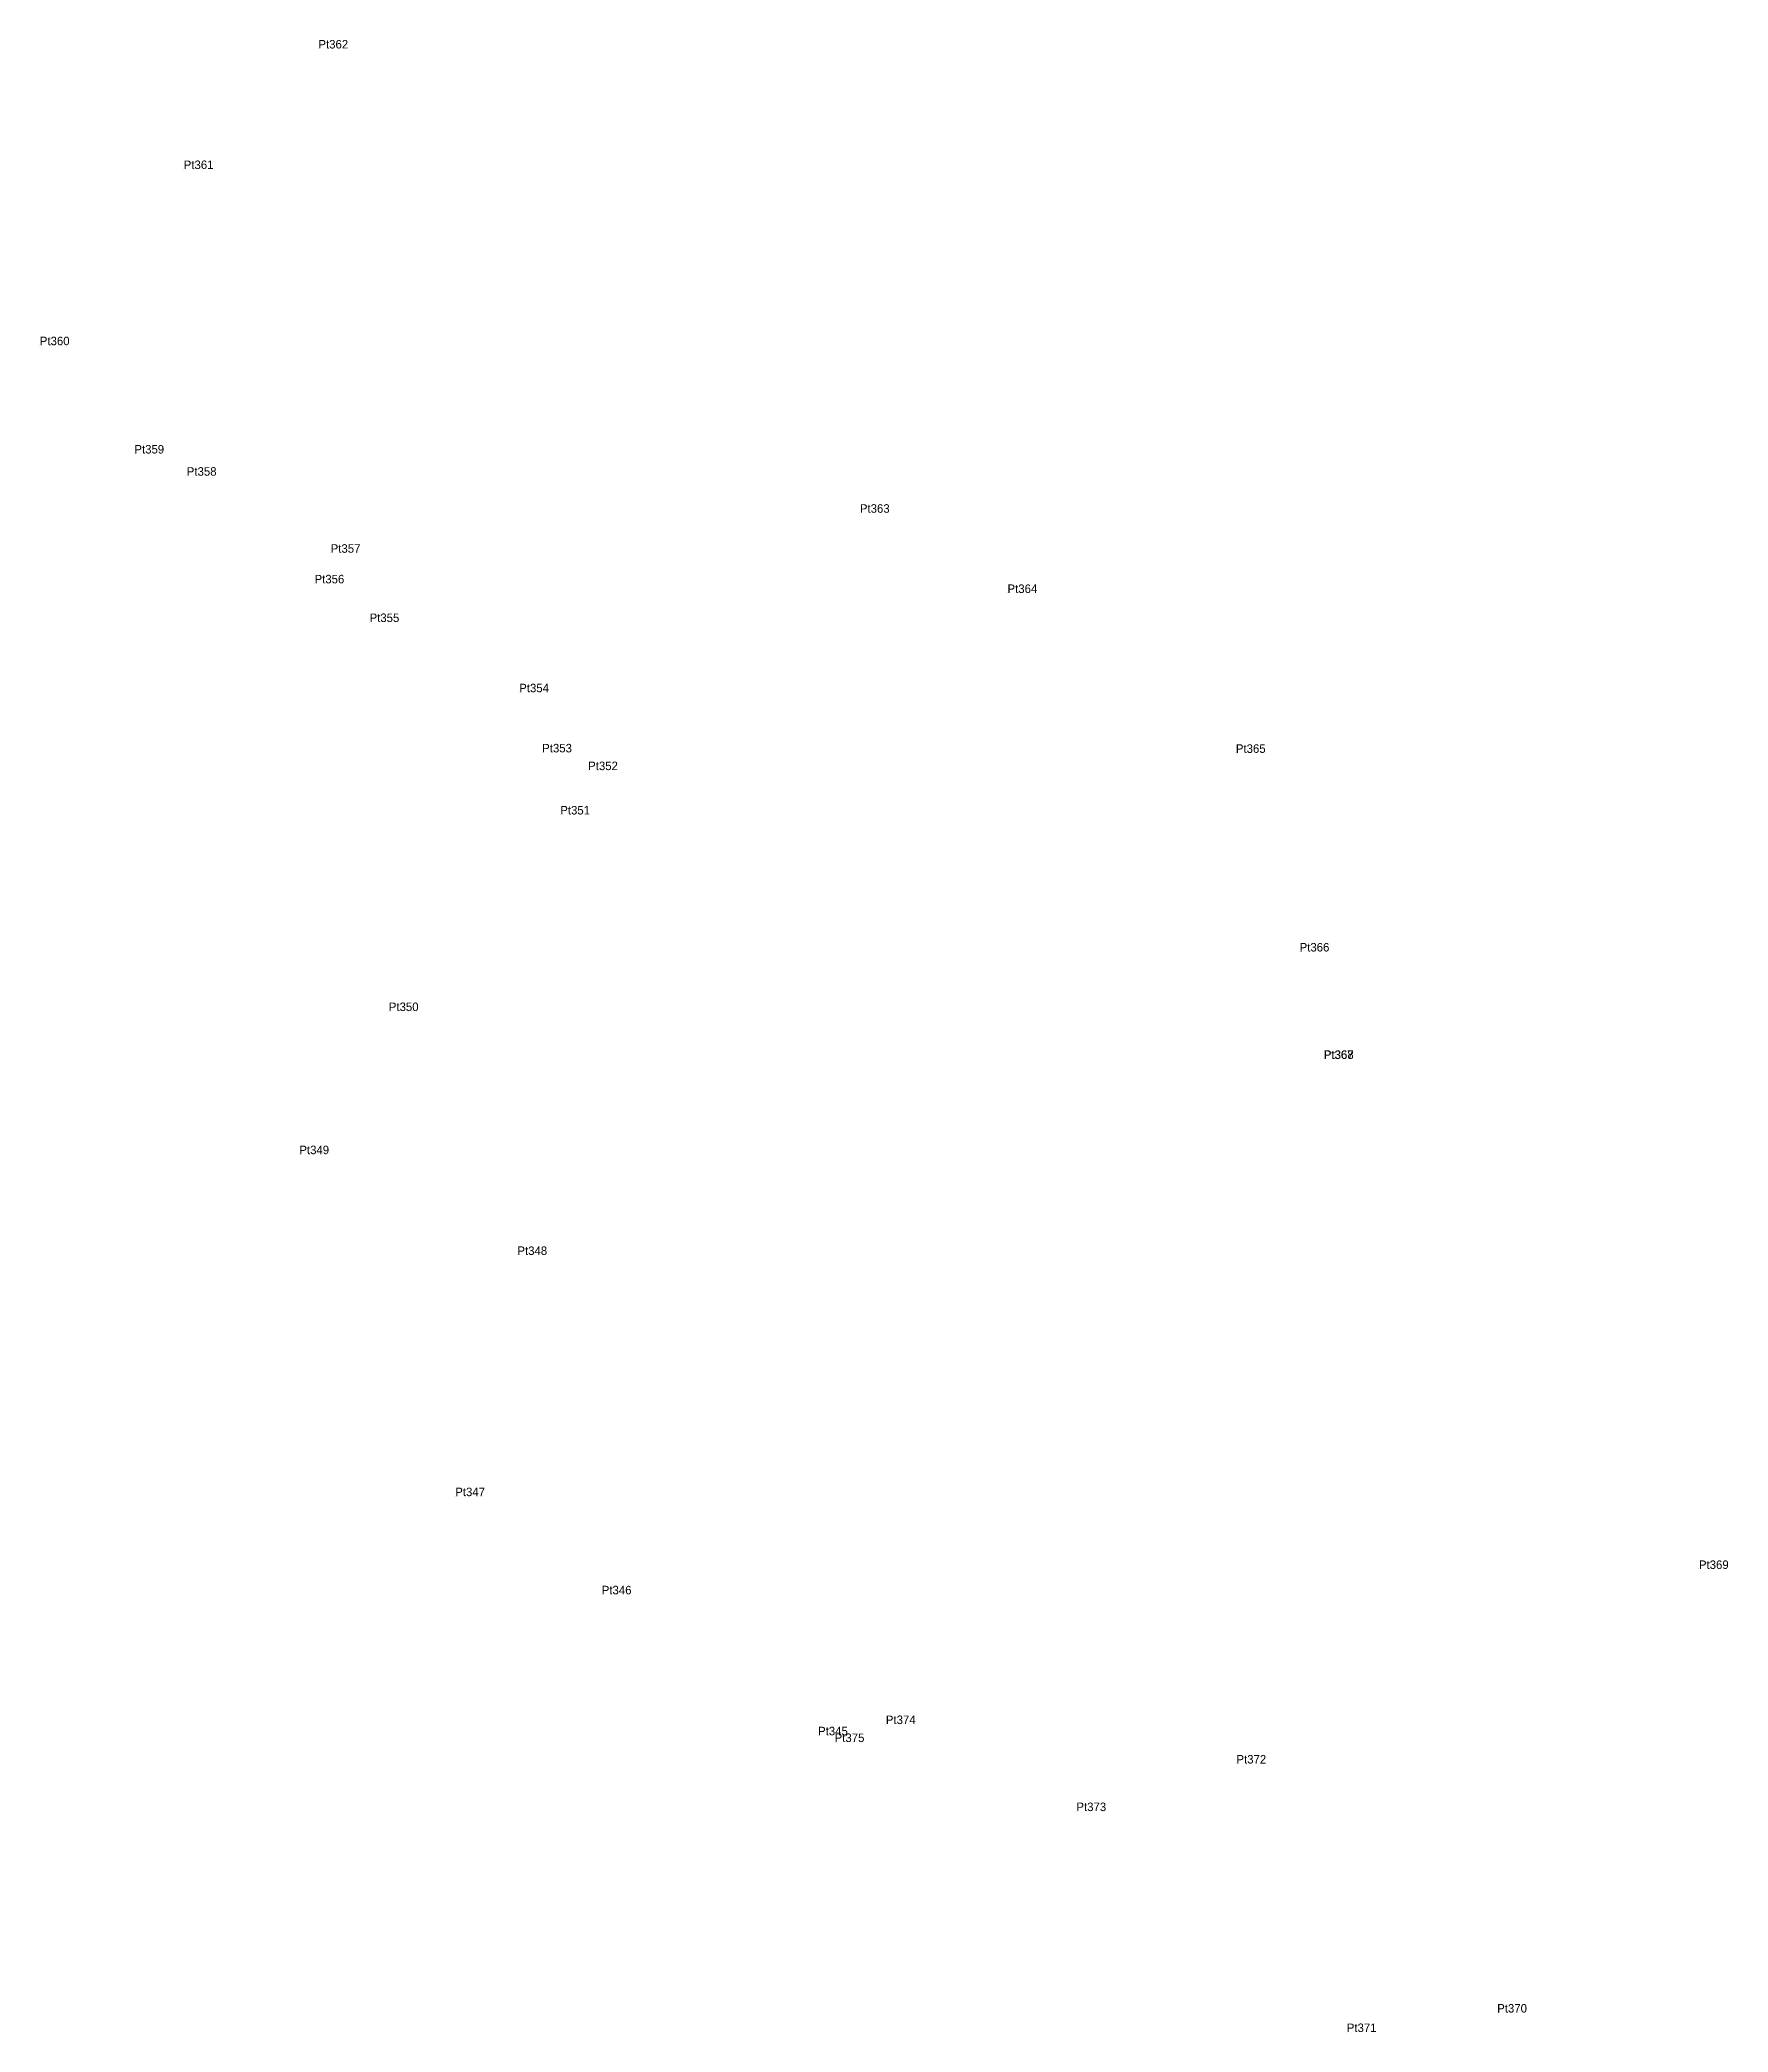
# Model space of a CAD drawing. Extents: x 0 to 667379, y 0 to 1854856.
# Drawn here: x 548705 to 549062, y 1840018.3 to 1840439.4 of the extents above; entities that cross this region are included whole.
import ezdxf

# ---------------------------------------------------------------- set-up
doc = ezdxf.new("R2010")
doc.units = 0
doc.layers.add('Level 12', color=7, linetype='Continuous')
doc.layers.add('Level 7', color=7, linetype='Continuous')

msp = doc.modelspace()

# ---------------------------------------------------------------- texts
at = {"layer": 'Level 12'}
for s, p in [('Pt362', (548763.943, 1840437.591)), ('Pt361', (548735.471, 1840412.11)), ('Pt360', (548705.049, 1840374.874)), ('Pt359', (548725.037, 1840351.987)), ('Pt358', (548736.116, 1840347.291)), ('Pt363', (548878.427, 1840339.465)), ('Pt357', (548766.538, 1840331.012)), ('Pt356', (548763.133, 1840324.541)), ('Pt364', (548909.632, 1840322.509)), ('Pt355', (548774.766, 1840316.368)), ('Pt354', (548806.401, 1840301.523)), ('Pt353', (548811.25, 1840288.815)), ('Pt352', (548820.972, 1840285.071)), ('Pt365', (548957.913, 1840288.718)), ('Pt351', (548815.075, 1840275.694)), ('Pt366', (548971.39, 1840246.732)), ('Pt350', (548778.831, 1840234.144)), ('Pt367', (548976.478, 1840224.014)), ('Pt368', (548976.53, 1840224.036)), ('Pt349', (548759.917, 1840203.894)), ('Pt348', (548806.016, 1840182.594)), ('Pt347', (548792.876, 1840131.614)), ('Pt369', (549055.81, 1840116.229)), ('Pt346', (548823.847, 1840110.868)), ('Pt374', (548883.913, 1840083.45)), ('Pt345', (548869.58, 1840081.064)), ('Pt375', (548873.085, 1840079.645)), ('Pt372', (548958.031, 1840075.105)), ('Pt373', (548924.197, 1840065.054)), ('Pt370', (549013.161, 1840022.469)), ('Pt371', (548981.362, 1840018.356))]:
    msp.add_text(s, height=1.8, dxfattribs=at).set_placement(p)

# ---------------------------------------------------------------- linework, layer by layer
at = {"layer": 'Level 7'}
for p, q in [((548763.943, 1840437.591), (548763.943, 1840437.591)), ((548735.471, 1840412.11), (548735.471, 1840412.11)), ((548705.049, 1840374.874), (548705.049, 1840374.874)), ((548725.037, 1840351.987), (548725.037, 1840351.987)), ((548736.116, 1840347.291), (548736.116, 1840347.291)), ((548878.427, 1840339.465), (548878.427, 1840339.465)), ((548766.538, 1840331.012), (548766.538, 1840331.012)), ((548763.133, 1840324.541), (548763.133, 1840324.541)), ((548909.632, 1840322.509), (548909.632, 1840322.509)), ((548774.766, 1840316.368), (548774.766, 1840316.368)), ((548806.401, 1840301.523), (548806.401, 1840301.523)), ((548811.25, 1840288.815), (548811.25, 1840288.815)), ((548957.913, 1840288.718), (548957.913, 1840288.718)), ((548820.972, 1840285.071), (548820.972, 1840285.071)), ((548815.075, 1840275.694), (548815.075, 1840275.694)), ((548971.39, 1840246.732), (548971.39, 1840246.732)), ((548778.831, 1840234.144), (548778.831, 1840234.144)), ((548976.478, 1840224.014), (548976.478, 1840224.014)), ((548976.53, 1840224.036), (548976.53, 1840224.036)), ((548759.917, 1840203.894), (548759.917, 1840203.894)), ((548806.016, 1840182.594), (548806.016, 1840182.594)), ((548792.876, 1840131.614), (548792.876, 1840131.614)), ((549055.81, 1840116.229), (549055.81, 1840116.229)), ((548823.847, 1840110.868), (548823.847, 1840110.868)), ((548869.58, 1840081.064), (548869.58, 1840081.064)), ((548883.913, 1840083.45), (548883.913, 1840083.45)), ((548873.085, 1840079.645), (548873.085, 1840079.645)), ((548958.031, 1840075.105), (548958.031, 1840075.105)), ((548924.197, 1840065.054), (548924.197, 1840065.054)), ((549013.161, 1840022.469), (549013.161, 1840022.469)), ((548981.362, 1840018.356), (548981.362, 1840018.356))]:
    msp.add_line(p, q, dxfattribs=at)

msp.set_redraw_order([(e.dxf.handle, doc.entitydb.next_handle()) for e in msp.query("TEXT MTEXT ATTDEF DIMENSION ARC_DIMENSION")])  # texts and dimensions are drawn at this point

doc.saveas('drawing.dxf')
